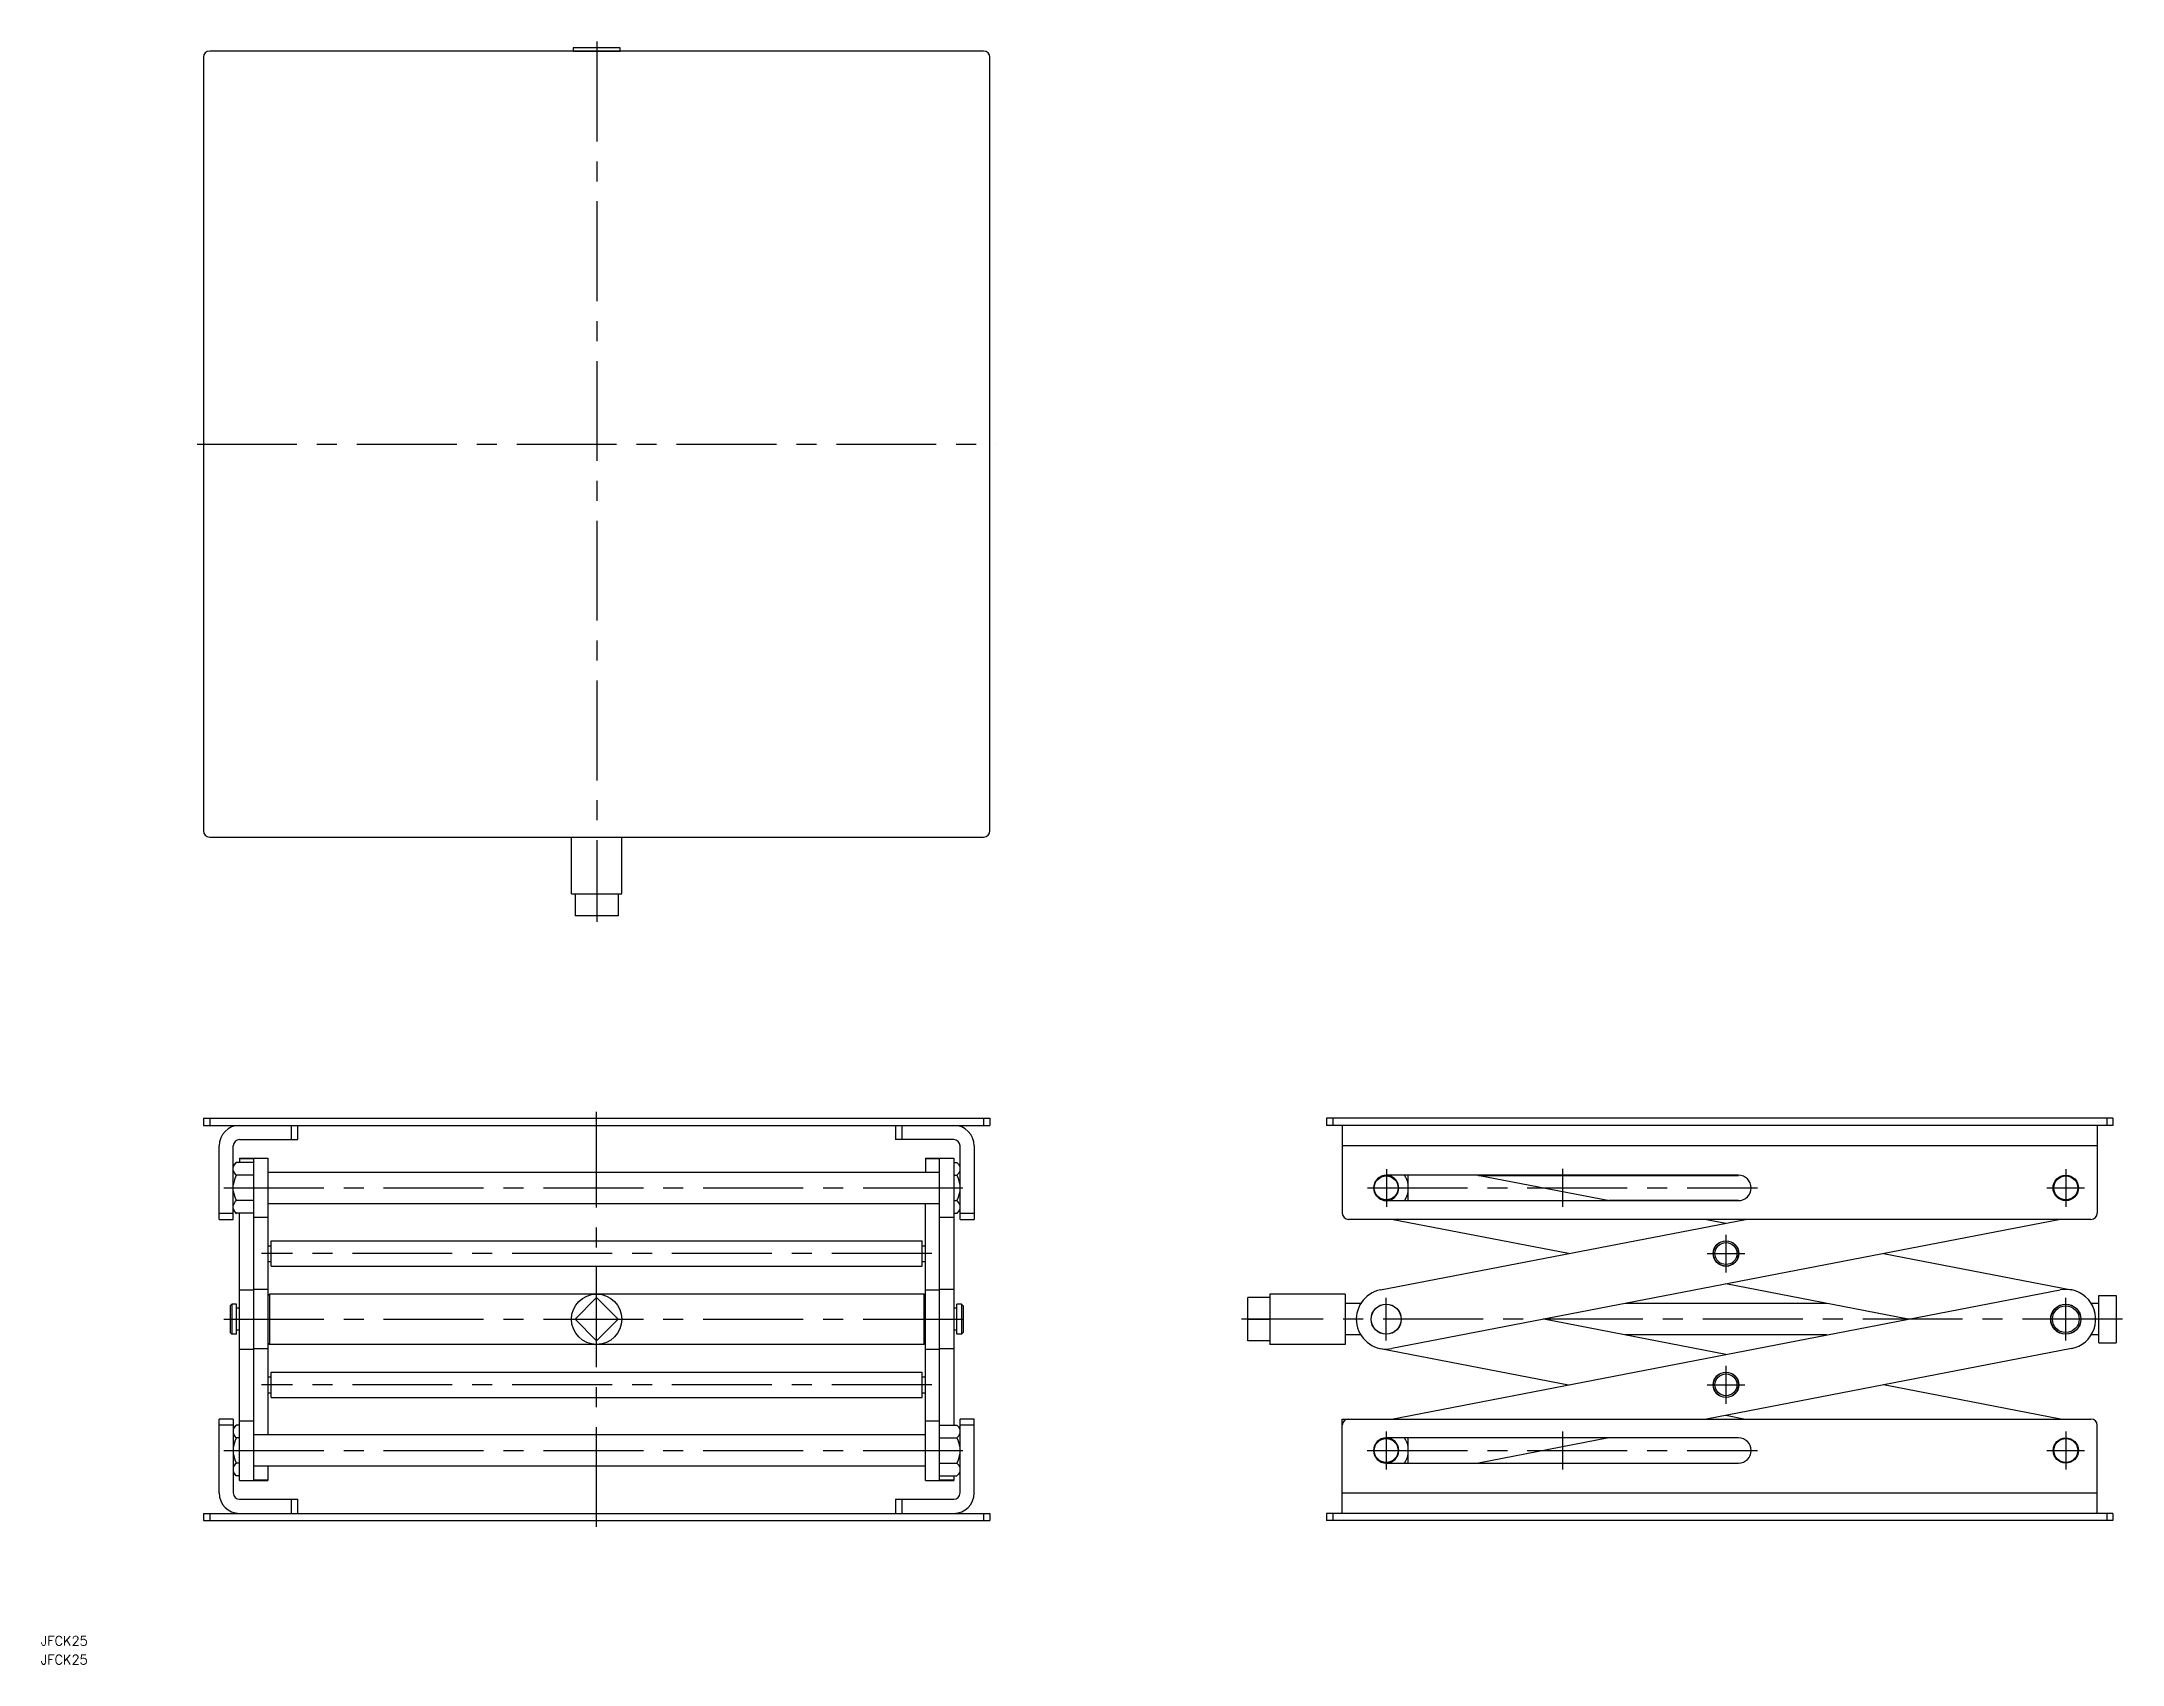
# Model space of a CAD drawing. Extents: x -176 to 1312, y -46 to 834.
# Drawn here: x -176 to 485, y -46 to 470 of the extents above; entities that cross this region are included whole.
import ezdxf

# ---------------------------------------------------------------- set-up
doc = ezdxf.new("R2010")
doc.units = 0
doc.linetypes.add('CENTER', pattern=[50.8, 31.75, -6.35, 6.35, -6.35])
doc.layers.get('0').update_dxf_attribs({"linetype": 'CONTINUOUS'})
doc.layers.add('CENTER', color=1, linetype='CONTINUOUS')
doc.styles.get("Standard").update_dxf_attribs({"font": 'txt.shx', "height": 3, "bigfont": 'bigfont.shx'})

msp = doc.modelspace()

# ---------------------------------------------------------------- texts
at = {"color": 7, "linetype": 'CONTINUOUS'}
for p in [(-176.68, -39.74), (-176.68, -45.74)]:
    msp.add_text('JFCK25', height=3, dxfattribs=at).set_placement(p)

# ---------------------------------------------------------------- linework, layer by layer
at = {"color": 7, "linetype": 'CONTINUOUS'}
for p, q in [((-125, 465.38), (-125, 219.38)), ((123, 467.38), (-123, 467.38)), ((7.51, 468.38), (-7.49, 468.38)), ((-7.49, 468.38), (-7.49, 467.38)), ((-7.49, 467.38), (7.51, 467.38)), ((7.51, 467.38), (7.51, 468.38)), ((125, 219.38), (125, 465.38)), ((-123, 217.38), (123, 217.38)), ((-7.99, 199.38), (-7.99, 217.38)), ((-7.99, 202.56), (-7.99, 217.38)), ((8.01, 199.38), (8.01, 217.38)), ((8.01, 202.56), (8.01, 217.38)), ((-7.99, 199.38), (8.01, 199.38)), ((-6.85, 199.38), (-6.85, 192.38)), ((0.01, 199.38), (0.01, 192.38)), ((6.87, 199.38), (6.87, 192.38)), ((6.87, 192.38), (-6.85, 192.38)), ((-125, 128), (125, 128)), ((-125, 128), (-125, 125.7)), ((-125, 125.7), (125, 125.7)), ((-123, 128), (-123, 125.7)), ((-97, 121.2), (-97, 125.7)), ((-95, 121.2), (-95, 125.7)), ((95, 125.7), (95, 121.2)), ((97, 125.7), (97, 121.2)), ((123, 128), (123, 125.7)), ((125, 128), (125, 125.7)), ((481.98, 128), (231.98, 128)), ((231.98, 128), (231.98, 125.7)), ((481.98, 125.7), (231.98, 125.7)), ((233.98, 128), (233.98, 125.7)), ((236.98, 125.7), (236.98, 97.8)), ((476.98, 125.7), (476.98, 97.8)), ((479.98, 128), (479.98, 125.7)), ((481.98, 128), (481.98, 125.7)), ((-120, 95.8), (-120, 119.2)), ((-115.5, 95.8), (-115.5, 119.2)), ((-113.5, 121.2), (-95, 121.2)), ((113.5, 121.2), (95, 121.2)), ((115.5, 95.8), (115.5, 119.2)), ((120, 119.2), (120, 95.8)), ((476.98, 119.2), (236.98, 119.2)), ((-115.5, 112.89), (-114.5, 113.89)), ((-109, 113.89), (-114.5, 113.89)), ((-113.5, 115.3), (-104.5, 115.3)), ((-113.5, 115.3), (-113.5, 113.89)), ((-113.5, 115.13), (-109, 115.13)), ((-109, 12.8), (-109, 115.3)), ((-104.5, 115.3), (-104.5, 27.3)), ((104.5, 115.3), (104.5, 110.8)), ((104.5, 115.3), (113.5, 115.3)), ((104.5, 115.13), (109, 115.13)), ((109, 12.8), (109, 115.3)), ((113.5, 115.3), (113.5, 30.38)), ((113.5, 113.89), (114.5, 113.89)), ((115.5, 112.89), (114.5, 113.89)), ((-109, 109.85), (-114.5, 109.85)), ((-104.5, 110.8), (109, 110.8)), ((113.5, 109.85), (114.5, 109.85)), ((362.93, 109.85), (251.03, 109.85)), ((257.97, 101.76), (257.97, 109.85)), ((280.08, 109.85), (321.98, 101.75)), ((280.34, 109.8), (362.98, 109.8)), ((-109, 101.76), (-114.5, 101.76)), ((-104.5, 100.8), (109, 100.8)), ((104.5, 12.8), (104.5, 100.8)), ((113.5, 101.76), (114.5, 101.76)), ((251.03, 101.75), (362.93, 101.75)), ((362.98, 101.8), (321.73, 101.8)), ((-120, 97.8), (-115.5, 97.8)), ((-120, 95.8), (-115.5, 95.8)), ((-115.5, 98.72), (-114.5, 97.72)), ((-109, 97.72), (-114.5, 97.72)), ((-113.5, 12.8), (-113.5, 97.72)), ((-109, 96.48), (-104.5, 96.48)), ((109, 96.48), (113.5, 96.48)), ((113.5, 97.72), (114.5, 97.72)), ((115.5, 98.72), (114.5, 97.72)), ((115.5, 97.8), (120, 97.8)), ((115.5, 95.8), (120, 95.8)), ((474.98, 95.8), (238.98, 95.8)), ((249.17, 73.38), (365.18, 95.8)), ((308.92, 84.93), (252.65, 95.8)), ((465.3, 95.8), (252.78, 54.72)), ((352.77, 95.8), (358.97, 94.6)), ((-104.5, 87.43), (-103.5, 87.43)), ((-103.5, 88.93), (103.5, 88.93)), ((-103.5, 80.93), (-103.5, 88.93)), ((103.5, 80.93), (103.5, 88.93)), ((103.5, 87.43), (104.5, 87.43)), ((-104.5, 82.43), (-103.5, 82.43)), ((-103.5, 80.93), (103.5, 80.93)), ((103.5, 82.43), (104.5, 82.43)), ((409.03, 84.93), (468.78, 73.38)), ((-113.5, 73.38), (-109, 73.38)), ((-109, 73.55), (-104.5, 73.55)), ((104.5, 73.38), (109, 73.38)), ((109, 73.55), (113.5, 73.55)), ((252.65, 32.3), (465.17, 73.38)), ((416.92, 64.05), (358.97, 75.25)), ((-116.5, 68.3), (-116, 68.8)), ((-116.5, 68.3), (-116, 68.8)), ((-116.5, 68.3), (-116.5, 59.8)), ((-114.5, 68.8), (-116, 68.8)), ((-116, 68.8), (-116, 59.3)), ((-114.5, 59.3), (-114.5, 68.8)), ((-113.5, 67.55), (-114.5, 67.55)), ((-104.5, 71.55), (-104, 72.05)), ((104, 72.05), (-104, 72.05)), ((-104, 72.05), (-104, 56.05)), ((0, 70.91), (-6.86, 64.05)), ((6.86, 64.05), (0, 70.91)), ((104, 72.05), (104, 56.05)), ((104.5, 71.55), (104, 72.05)), ((114.5, 67.55), (113.5, 67.55)), ((114.5, 59.3), (114.5, 68.8)), ((116, 68.8), (114.5, 68.8)), ((116, 68.8), (116, 59.3)), ((116.5, 68.3), (116, 68.8)), ((116.5, 68.3), (116.5, 59.8)), ((206.98, 57.19), (206.98, 70.91)), ((213.98, 70.91), (206.98, 70.91)), ((213.98, 72.05), (213.98, 56.05)), ((237.97, 72.05), (213.98, 72.05)), ((237.97, 72.05), (237.97, 56.05)), ((242.9, 69.05), (237.97, 69.05)), ((391.05, 69.05), (326.9, 69.05)), ((477.48, 69.05), (475.05, 69.05)), ((477.48, 71.55), (482.98, 71.55)), ((477.48, 56.55), (477.48, 71.55)), ((482.98, 71.55), (482.98, 56.55)), ((-116.5, 59.8), (-116, 59.3)), ((-116.5, 59.8), (-116, 59.3)), ((-113.5, 60.55), (-114.5, 60.55)), ((-6.86, 64.05), (0, 57.19)), ((0, 57.19), (6.86, 64.05)), ((114.5, 60.55), (113.5, 60.55)), ((116.5, 59.8), (116, 59.3)), ((206.98, 64.05), (213.98, 64.05)), ((358.97, 52.85), (301.03, 64.05)), ((-114.5, 59.3), (-116, 59.3)), ((-113.5, 54.55), (-109, 54.55)), ((-109, 54.72), (-104.5, 54.72)), ((-104.5, 56.55), (-104, 56.05)), ((104, 56.05), (-104, 56.05)), ((104.5, 56.55), (104, 56.05)), ((104.5, 54.55), (109, 54.55)), ((109, 54.72), (113.5, 54.72)), ((116, 59.3), (114.5, 59.3)), ((213.98, 57.19), (206.98, 57.19)), ((237.97, 56.05), (213.98, 56.05)), ((242.9, 59.05), (237.97, 59.05)), ((249.17, 54.72), (308.92, 43.18)), ((391.05, 59.05), (326.9, 59.05)), ((468.78, 54.72), (352.77, 32.3)), ((477.48, 59.05), (475.05, 59.05)), ((477.48, 56.55), (482.98, 56.55)), ((-103.5, 47.18), (103.5, 47.18)), ((-103.5, 39.18), (-103.5, 47.18)), ((103.5, 39.18), (103.5, 47.18)), ((-104.5, 45.68), (-103.5, 45.68)), ((-104.5, 40.68), (-103.5, 40.68)), ((103.5, 45.68), (104.5, 45.68)), ((103.5, 40.68), (104.5, 40.68)), ((465.3, 32.3), (409.03, 43.18)), ((-103.5, 39.18), (103.5, 39.18)), ((358.97, 33.5), (365.18, 32.3)), ((-120, 8.8), (-120, 32.3)), ((-115.5, 32.3), (-120, 32.3)), ((-115.5, 30.3), (-120, 30.3)), ((-115.5, 32.3), (-115.5, 8.8)), ((-115.5, 29.38), (-114.5, 30.38)), ((-113.5, 30.38), (-114.5, 30.38)), ((-109, 31.63), (-113.5, 31.63)), ((104.5, 27.3), (-109, 27.3)), ((109, 31.63), (104.5, 31.63)), ((109, 30.38), (114.5, 30.38)), ((115.5, 29.38), (114.5, 30.38)), ((115.5, 8.8), (115.5, 32.3)), ((120, 32.3), (115.5, 32.3)), ((120, 30.3), (115.5, 30.3)), ((120, 8.8), (120, 32.3)), ((236.98, 32.3), (474.98, 32.3)), ((236.98, 2.3), (236.98, 32.3)), ((476.98, 2.3), (476.98, 30.3)), ((-113.5, 26.34), (-114.5, 26.34)), ((109, 26.34), (114.5, 26.34)), ((362.98, 26.3), (250.98, 26.3)), ((257.97, 18.3), (257.97, 26.3)), ((321.73, 26.3), (280.34, 18.3)), ((-115.5, 15.22), (-114.5, 14.22)), ((-113.5, 18.26), (-114.5, 18.26)), ((-113.5, 14.22), (-114.5, 14.22)), ((104.5, 17.3), (-109, 17.3)), ((-104.5, 17.3), (-104.5, 12.8)), ((109, 18.26), (114.5, 18.26)), ((109, 14.22), (114.5, 14.22)), ((113.5, 14.22), (113.5, 12.8)), ((115.5, 15.22), (114.5, 14.22)), ((250.98, 18.3), (362.98, 18.3)), ((-113.5, 12.8), (-104.5, 12.8)), ((-113.5, 6.8), (-95, 6.8)), ((-109, 12.97), (-104.5, 12.97)), ((-97, 2.3), (-97, 6.8)), ((-95, 2.3), (-95, 6.8)), ((95, 6.8), (113.5, 6.8)), ((95, 6.8), (95, 2.3)), ((97, 6.8), (97, 2.3)), ((104.5, 12.8), (113.5, 12.8)), ((109, 12.97), (113.5, 12.97)), ((236.98, 8.8), (476.98, 8.8)), ((-125, 2.3), (125, 2.3)), ((-125, 2.3), (-125, 0)), ((-125, 0), (125, 0)), ((-123, 2.3), (-123, 0)), ((123, 2.3), (123, 0)), ((125, 2.3), (125, 0)), ((481.98, 2.3), (231.98, 2.3)), ((231.98, 2.3), (231.98, 0)), ((481.98, 0), (231.98, 0)), ((233.98, 2.3), (233.98, 0)), ((479.98, 2.3), (479.98, 0)), ((481.98, 2.3), (481.98, 0))]:
    msp.add_line(p, q, dxfattribs=at)
for centre, radius in [((250.97, 105.8), 3.8), ((466.98, 105.8), 4.05), ((466.98, 105.8), 4), ((466.98, 105.8), 3.8), ((358.97, 84.93), 4.05), ((358.97, 84.93), 4), ((358.97, 84.93), 3.5), ((0, 64.05), 8), ((250.97, 64.05), 4.8), ((250.97, 64.05), 4.75), ((466.98, 64.05), 4.8), ((466.98, 64.05), 4.75), ((466.98, 64.05), 4.25), ((358.97, 43.18), 4.05), ((358.97, 43.18), 4), ((358.97, 43.18), 3.5), ((250.97, 22.3), 3.8), ((466.98, 22.3), 4), ((466.98, 22.3), 3.8)]:
    msp.add_circle(centre, radius, dxfattribs=at)
for centre, radius, start, end in [((-123, 465.38), 2, 90, 180), ((123, 465.38), 2, 0, 90), ((-123, 219.38), 2, 180, 270), ((123, 219.38), 2, 270, 0), ((-113.5, 119.2), 6.5, 90, 180), ((113.5, 119.2), 6.5, 0, 90), ((-113.5, 119.2), 2, 90, 180), ((113.5, 119.2), 2, 0, 90), ((-113.08, 111.87), 2.47, 125.08635, 168.45218), ((113.08, 111.87), 2.47, 11.54782, 54.91365), ((-113.08, 111.87), 2.47, 191.54782, 234.91365), ((-107.25, 105.8), 8.3, 150.87252, 173.70972), ((113.08, 111.87), 2.47, 305.08635, 348.45218), ((107.25, 105.8), 8.3, 6.29028, 29.12748), ((251.03, 105.8), 4.05, 90, 270), ((250.97, 105.8), 4, 242.07567, 117.75735), ((250.97, 105.8), 7.08, 8.77485, 34.94029), ((362.93, 105.8), 4.05, 270, 90), ((-107.25, 105.8), 8.3, 186.29028, 209.12748), ((-113.08, 99.74), 2.47, 125.08635, 168.45218), ((-113.08, 99.74), 2.47, 191.54782, 234.91365), ((107.25, 105.8), 8.3, 330.87252, 353.70972), ((113.08, 99.74), 2.47, 11.54782, 54.91365), ((113.08, 99.74), 2.47, 305.08635, 348.45218), ((250.97, 105.8), 7.08, 325.05972, 351.22515), ((238.98, 97.8), 2, 180, 270), ((474.98, 97.8), 2, 270, 0), ((250.97, 64.05), 9.5, 100.94, 280.94), ((466.98, 64.05), 9.5, 280.94, 100.94), ((-113.08, 28.36), 2.47, 125.08635, 168.45218), ((-113.08, 28.36), 2.47, 191.54782, 234.91365), ((113.08, 28.36), 2.47, 11.54782, 54.91365), ((113.08, 28.36), 2.47, 305.08635, 348.45218), ((238.98, 30.3), 2, 90, 180), ((474.98, 30.3), 2, 0, 90), ((-107.25, 22.3), 8.3, 150.87252, 173.70972), ((-107.25, 22.3), 8.3, 186.29028, 209.12748), ((107.25, 22.3), 8.3, 6.29028, 29.12748), ((107.25, 22.3), 8.3, 330.87252, 353.70972), ((250.98, 22.3), 4, 90, 270), ((250.97, 22.3), 4, 270.02612, 89.97411), ((250.97, 22.3), 7.08, 8.77485, 34.45435), ((250.97, 22.3), 7.08, 325.54565, 351.22515), ((362.98, 22.3), 4, 270, 90), ((-113.08, 16.24), 2.47, 125.08635, 168.45218), ((-113.08, 16.24), 2.47, 191.54782, 234.91365), ((113.08, 16.24), 2.47, 11.54782, 54.91365), ((113.08, 16.24), 2.47, 305.08635, 348.45218), ((-113.5, 8.8), 6.5, 180, 270), ((-113.5, 8.8), 2, 180, 270), ((113.5, 8.8), 6.5, 270, 0), ((113.5, 8.8), 2, 270, 0)]:
    msp.add_arc(centre, radius, start, end, dxfattribs=at)
at = {"layer": 'CENTER', "color": 1, "linetype": 'CENTER'}
for p, q in [((0.01, 470.38), (0.01, 190.38)), ((-127, 342.38), (127, 342.38)), ((0, -2), (0, 130)), ((251.03, 111.8), (251.03, 99.8)), ((306.98, 111.85), (306.98, 99.75)), ((466.98, 111.8), (466.98, 99.8)), ((-118.5, 105.8), (118.5, 105.8)), ((245.03, 105.8), (368.98, 105.8)), ((460.98, 105.8), (472.98, 105.8)), ((358.97, 90.93), (358.97, 78.93)), ((106.5, 84.93), (-106.5, 84.93)), ((352.97, 84.93), (364.97, 84.93)), ((250.97, 57.25), (250.97, 70.85)), ((466.98, 57.25), (466.98, 70.85)), ((-118.5, 64.05), (118.5, 64.05)), ((484.98, 64.05), (204.98, 64.05)), ((358.97, 49.18), (358.97, 37.18)), ((106.5, 43.18), (-106.5, 43.18)), ((352.97, 43.18), (364.97, 43.18)), ((250.97, 28.3), (250.97, 16.3)), ((306.98, 28.35), (306.98, 16.25)), ((466.98, 28.3), (466.98, 16.3)), ((-118.5, 22.3), (118.5, 22.3)), ((244.97, 22.3), (256.97, 22.3)), ((245.03, 22.3), (368.98, 22.3)), ((460.98, 22.3), (472.98, 22.3))]:
    msp.add_line(p, q, dxfattribs=at)

msp.set_redraw_order([(e.dxf.handle, doc.entitydb.next_handle()) for e in msp.query("TEXT MTEXT ATTDEF DIMENSION ARC_DIMENSION")])  # texts and dimensions are drawn at this point

doc.saveas('drawing.dxf')
